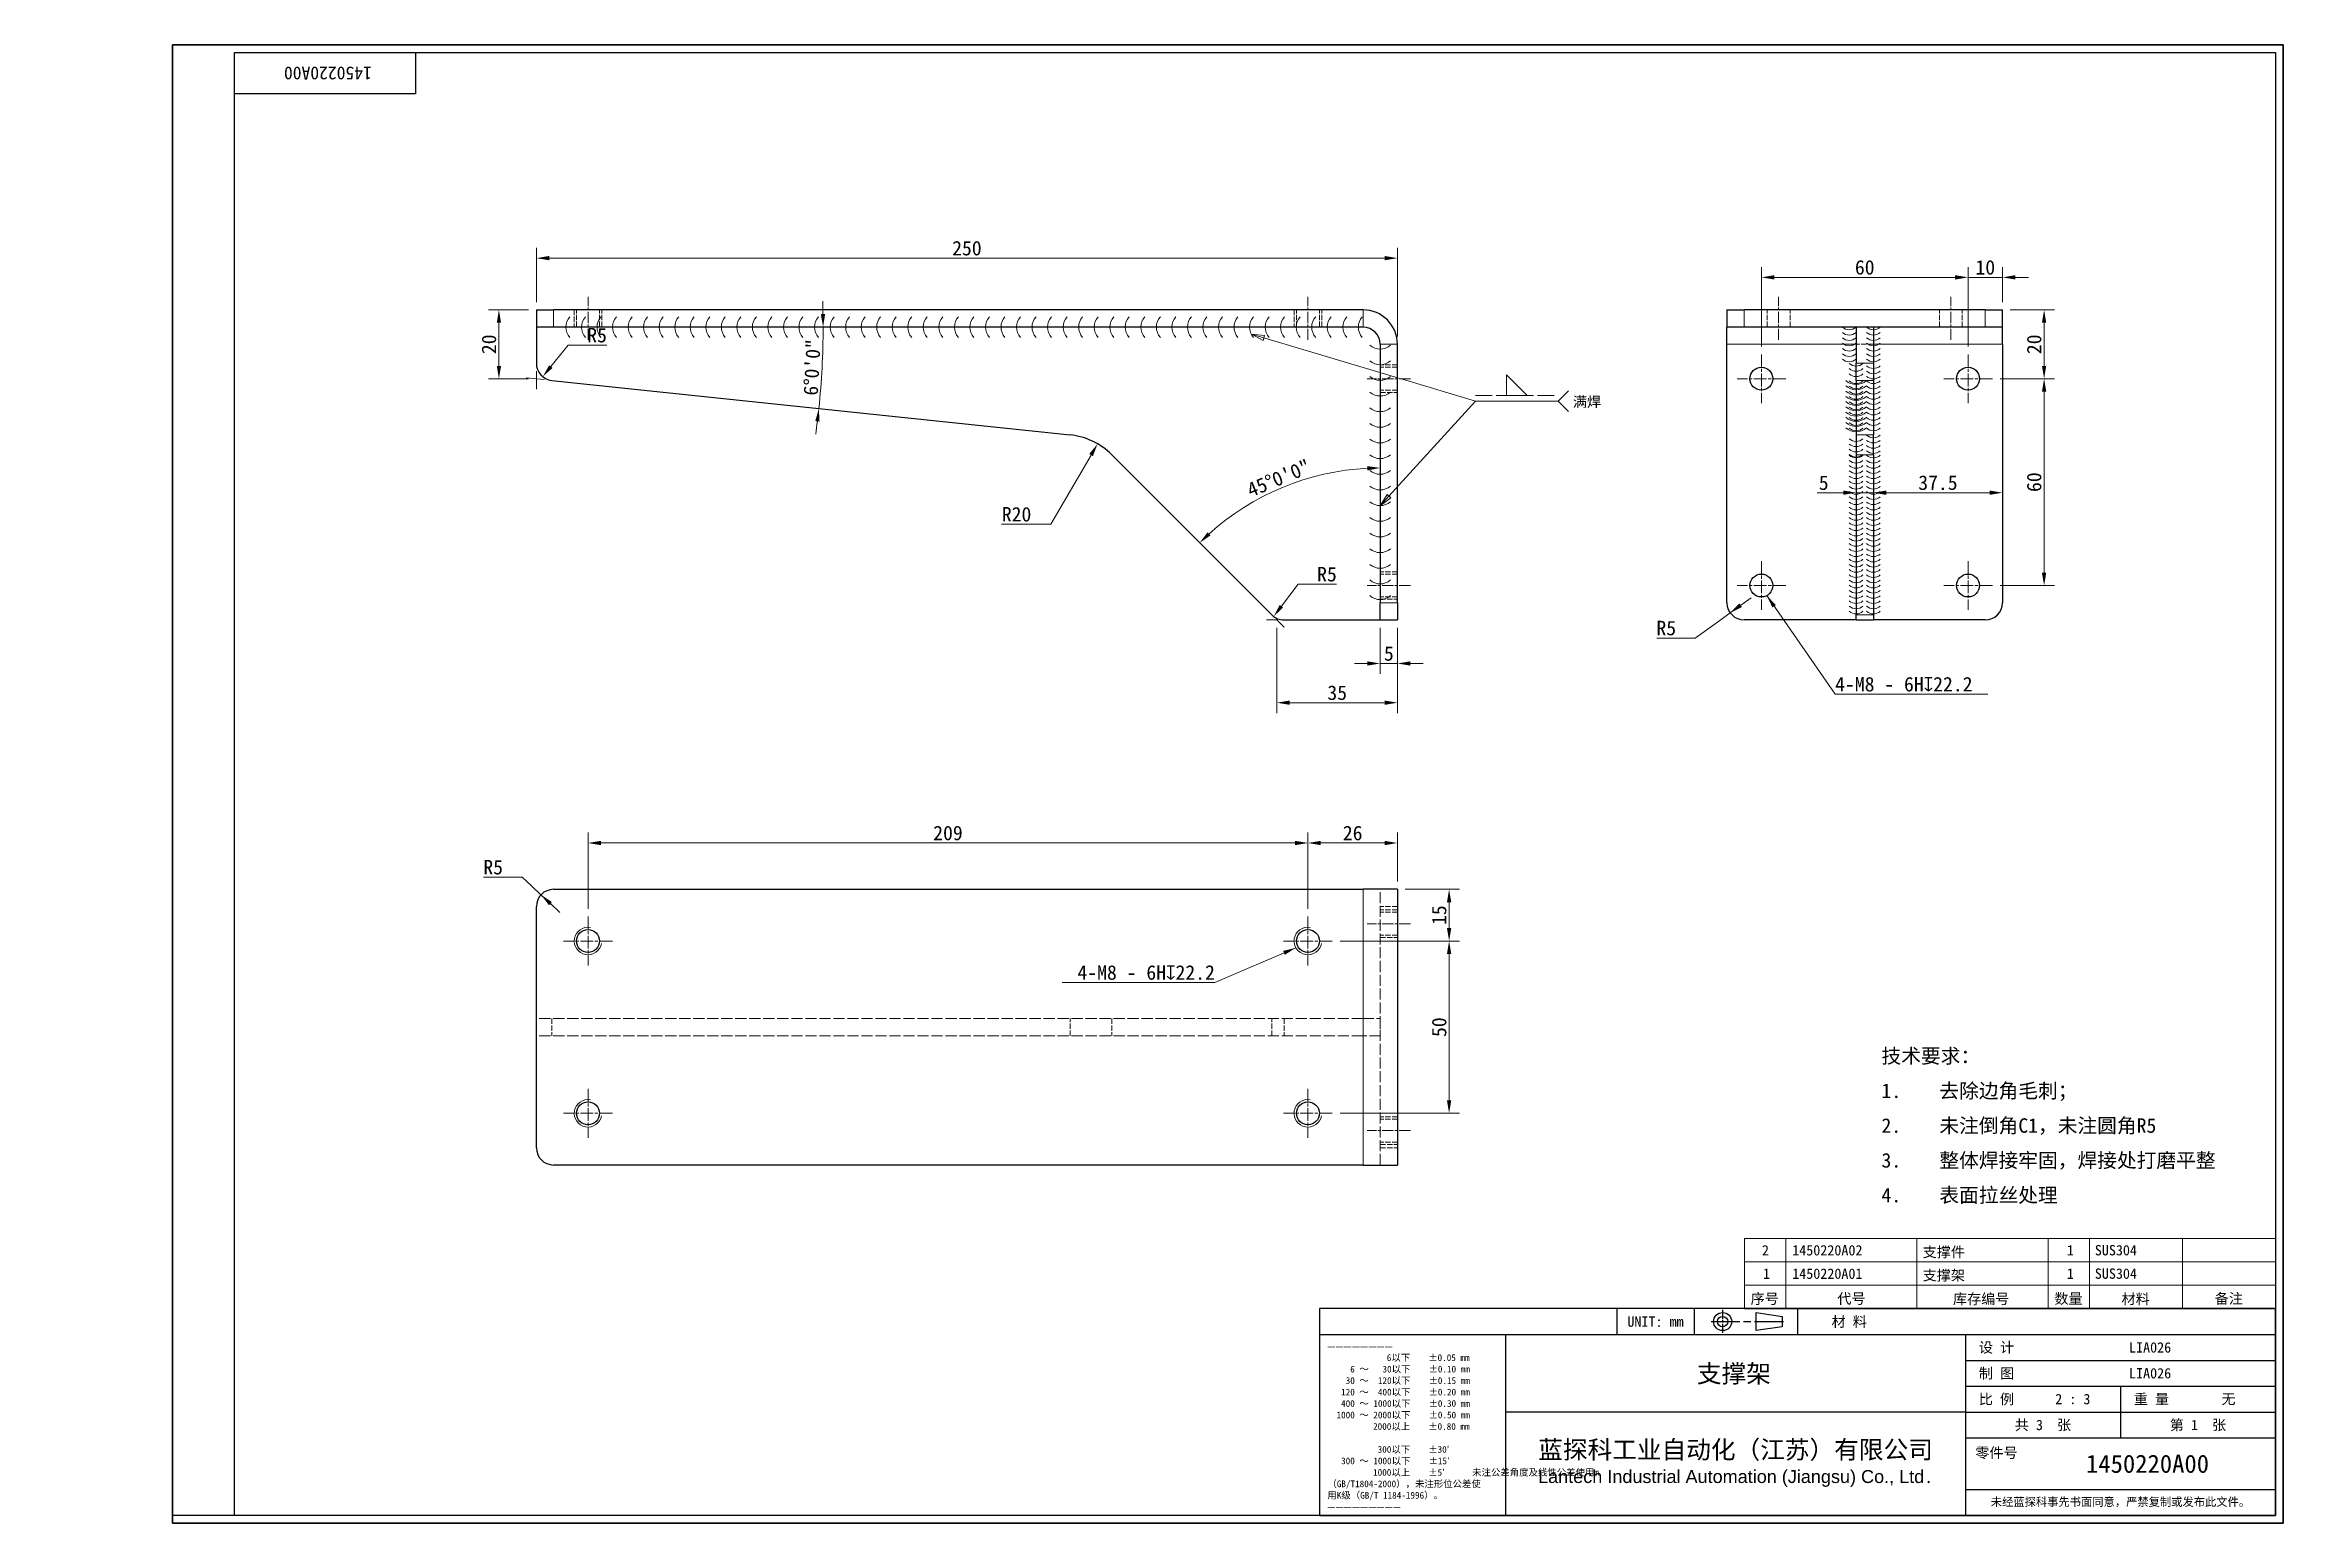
# Model space of a CAD drawing. Header units: millimetres. Extents: x -28 to 622, y 8 to 437.
import ezdxf
from ezdxf.enums import TextEntityAlignment as Align

# ---------------------------------------------------------------- set-up
doc = ezdxf.new("R2010")
doc.units = ezdxf.units.MM
doc.header["$LTSCALE"] = 1.5
doc.linetypes.add('CHAIN', pattern=[0.3543, 0.2362, -0.0295, 0.0591, -0.0295])
doc.linetypes.add('DASHED', pattern=[0.2067, 0.1654, -0.0413])
for name, color, linetype, lineweight in [('1', 7, 'Continuous', 18), ('可见 (ISO)', 7, 'Continuous', 25), ('可见窄的 (ISO)', 7, 'Continuous', 18), ('图框 (ISO)', 7, 'Continuous', 35), ('标题 (ISO)', 7, 'Continuous', 25)]:
    doc.layers.add(name, color=color, linetype=linetype, lineweight=lineweight)
for name, color, linetype, lineweight, true_color in [('中心标记 (ISO)', 1, 'CHAIN', 18, 0xc2ff0000), ('中心线 (ISO)', 1, 'CHAIN', 18, 0xc2ff0000), ('尺寸 (ISO)', 7, 'Continuous', 18, 0xc2008000), ('符号 (ISO)', 7, 'Continuous', 18, 0xc2008000), ('隐藏 (ISO)', 5, 'DASHED', 18, 0xc20000ff), ('隐藏窄的 (ISO)', 5, 'DASHED', 18, 0xc20000ff)]:
    doc.layers.add(name, color=color, linetype=linetype, lineweight=lineweight, true_color=true_color)
doc.styles.add('文本样式164', font='SimSun.ttf')
doc.styles.add('文本样式165', font='SimSun.ttf')
doc.styles.add('文本样式74', font='SimSun.ttf')
doc.styles.add('最新国标', font='simfang.ttf')
doc.styles.add('注释文本 (ISO)', font='simfang.ttf')
doc.dimstyles.new('默认 (GB)', dxfattribs={"dimscale": 1.5, "dimtxt": 2.8, "dimasz": 2.5, "dimexe": 2, "dimexo": 1.5, "dimgap": 0.5, "dimtad": 1, "dimtoh": 1, "dimdsep": 46, "dimtxsty": '最新国标', "dimcen": 0.09, "dimdle": 10, "dimaunit": 1, "dimadec": 3, "dimazin": 2, "dimtfac": 0.535714, "dimtdec": 3, "dimtmove": 0, "dimatfit": 3, "dimfxl": 1, "dimtolj": 1, "dimlwd": -1, "dimlwe": -1, "dimarcsym": 0})
doc.dimstyles.new('默认 (GB)$7', dxfattribs={"dimscale": 1.5, "dimtxt": 2.8, "dimasz": 2.5, "dimexe": 2, "dimexo": 1.5, "dimgap": 0.5, "dimtad": 1, "dimtoh": 1, "dimdsep": 46, "dimtxsty": '最新国标', "dimcen": 0.09, "dimdle": 10, "dimaunit": 1, "dimadec": 3, "dimazin": 2, "dimtfac": 0.535714, "dimtdec": 3, "dimtmove": 0, "dimatfit": 3, "dimfxl": 1, "dimtolj": 1, "dimlwd": -1, "dimlwe": -1, "dimarcsym": 0})

msp = doc.modelspace()

# ---------------------------------------------------------------- texts
at = {"layer": '符号 (ISO)', "char_height": 4.2}
for s, insert, width, attachment_point, line_spacing_factor, style in [('4-M8 - 6H\\fAIGDT|b0|i0;{\\H4.2000;x}\\fFangSong|b0|i0;{\\H4.2000;22.2}', (491.6543, 249.5505), 46.225148, 7, 0.49, '最新国标'), ('4-M8 - 6H\\fAIGDT|b0|i0;{\\H4.2000;x}\\fFangSong|b0|i0;{\\H4.2000;22.2}', (311.5818, 165.8923), 46.225148, 9, 0.49, '最新国标'), ('\\fSimSun|b0|i0;{\\H4.2000;技术要求：\\P}\\fSimSun|b0|i0;{\\H4.2000;1.\t}\\fSimSun|b0|i0;{\\H4.2000;去除边角毛刺；\\P}\\fSimSun|b0|i0;{\\H4.2000;2.\t}\\fSimSun|b0|i0;{\\H4.2000;未注倒角C1，未注圆角R5\\P}\\fSimSun|b0|i0;{\\H4.2000;3.\t}\\fSimSun|b0|i0;{\\H4.2000;整体焊接牢固，焊接处打磨平整\\P}\\fSimSun|b0|i0;{\\H4.2000;4.\t}\\fSimSun|b0|i0;{\\H4.2000;表面拉丝处理}', (505.1128, 123.4095), 100.628069, 4, 1.441304, '注释文本 (ISO)')]:
    msp.add_mtext(s, dxfattribs=dict(at, insert=insert, width=width, attachment_point=attachment_point, line_spacing_factor=line_spacing_factor, style=style))

# ---------------------------------------------------------------- blocks, each defined once
blk = doc.blocks.new('图框 最新国标')
at = {"layer": '图框 (ISO)'}
for p, q in [((6, 7), (6, 291.5)), ((6, 291.5), (414.5, 291.5)), ((414.5, 291.5), (414.5, 5.5)), ((6, 7), (6, 5.5)), ((6, 7), (6, 5.5)), ((414.5, 5.5), (6, 5.5))]:
    blk.add_line(p, q, dxfattribs=at)
at = {"layer": '图框 (ISO)', "color": 7, "linetype": 'Continuous', "lineweight": 25}
for p, q in [((18, 290), (413, 290)), ((18, 7), (18, 290)), ((18, 290), (413, 290)), ((53, 290), (53, 282)), ((413, 290), (413, 7)), ((413, 290), (413, 7)), ((53, 282), (18, 282)), ((413, 7), (6, 7)), ((413, 7), (18, 7))]:
    blk.add_line(p, q, dxfattribs=at)
at = {"layer": '图框 (ISO)', "style": '文本样式74'}
blk.add_attdef('零件代号_001', (44.55, 287.25), '', height=2.5, rotation=180, dxfattribs=at)
blk = doc.blocks.new('标题栏 最新国标')
at = {"layer": '标题 (ISO)'}
for p, q in [((381.98, -183.84), (196.98, -183.84)), ((196.98, -183.84), (196.98, -223.84)), ((254.48, -183.84), (254.48, -188.84)), ((269.48, -183.84), (269.48, -188.84)), ((281.48, -188.09), (281.48, -184.59)), ((281.48, -184.59), (286.48, -185.34)), ((286.48, -185.34), (286.48, -187.34)), ((289.48, -183.84), (289.48, -188.84)), ((381.98, -223.84), (381.98, -183.84)), ((383.48, -183.84), (383.48, -225.34)), ((196.98, -188.84), (381.98, -188.84)), ((232.98, -188.84), (232.98, -223.84)), ((286.48, -187.34), (281.48, -188.09)), ((321.98, -188.84), (321.98, -223.84)), ((321.98, -193.84), (381.98, -193.84)), ((321.98, -198.84), (381.98, -198.84)), ((351.98, -198.84), (351.98, -208.84)), ((321.98, -203.84), (232.98, -203.84)), ((321.98, -203.84), (381.98, -203.84)), ((321.98, -208.84), (381.98, -208.84)), ((321.98, -218.84), (381.98, -218.84)), ((196.98, -223.84), (381.98, -223.84)), ((383.48, -225.34), (196.98, -225.34))]:
    blk.add_line(p, q, dxfattribs=at)
at = {"layer": '标题 (ISO)', "linetype": 'CHAIN', "ltscale": 5.000333}
blk.add_line((274.98, -184.09), (274.98, -188.59), dxfattribs=at)
at = {"layer": '标题 (ISO)', "linetype": 'CHAIN', "ltscale": 15.834605}
blk.add_line((272.73, -186.34), (286.98, -186.34), dxfattribs=at)
at = {"layer": '标题 (ISO)'}
for radius in [1.75, 1]:
    blk.add_circle((274.98, -186.34), radius, dxfattribs=at)
at = {"layer": '1', "style": '文本样式164'}
for s, p in [('UNIT: mm', (261.98, -186.34)), ('材 料', (299.48, -186.34)), ('设 计', (327.98, -191.34)), ('制 图', (327.98, -196.34)), ('比 例', (327.98, -201.34)), ('重 量', (357.98, -201.34)), ('共 3  张', (336.98, -206.34)), ('第 1  张', (366.98, -206.34))]:
    blk.add_text(s, height=2, dxfattribs=at).set_placement(p, align=Align.MIDDLE_CENTER)
at = {"layer": '标题 (ISO)', "style": '注释文本 (ISO)'}
for s, insert, char_height, attachment_point, line_spacing_factor in [('————————\\P}\\fSimSun|b0|i0;{\\H1.3000;             6以下    ±0.05 mm\\P}\\fSimSun|b0|i0;{\\H1.3000;     6 ～   30以下    ±0.10 mm\\P}\\fSimSun|b0|i0;{\\H1.3000;    30 ～  120以下    ±0.15 mm\\P}\\fSimSun|b0|i0;{\\H1.3000;   120 ～  400以下    ±0.20 mm\\P}\\fSimSun|b0|i0;{\\H1.3000;   400 ～ 1000以下    ±0.30 mm\\P}\\fSimSun|b0|i0;{\\H1.3000;  1000 ～ 2000以下    ±0.50 mm\\P}\\fSimSun|b0|i0;{\\H1.3000;          2000以上    ±0.80 mm\\P}\\fSimSun|b0|i0;{\\H1.3000;\\P}\\fSimSun|b0|i0;{\\H1.3000;           300以下    ±30′\\P}\\fSimSun|b0|i0;{\\H1.3000;   300 ～ 1000以下    ±15′\\P}\\fSimSun|b0|i0;{\\H1.3000;          1000以上    ±5′}\\fSimSun|b0|i0;{\\H1.3000;      未注公差角度及线性公差使用m\\P}\\fSimSun|b0|i0;{\\H1.3000;（GB/T1804-2000），未注形位公差使\\P}\\fSimSun|b0|i0;{\\H1.3000;用K级（GB/T 1184-1996）。\\P}\\fSimSun|b0|i0;{\\H1.3000;—————————', (198.48, -206.63), 1.3, 4, 1.023913), ('{\\fMicrosoft YaHei|b0|i0|c134|p34;\\H1.75x;蓝探科工业自动化（江苏）有限公司\\P\\fArial|b0|i0|c0|p34;\\H0.71429x;Lantech Industrial Automation (Jiangsu) Co., Ltd\\fFangSong|b0|i0|c134|p49;.\\H1.15195x; }', (277.48, -213.84), 2, 5, 0.978695)]:
    blk.add_mtext(s, dxfattribs=dict(at, insert=insert, char_height=char_height, attachment_point=attachment_point, line_spacing_factor=line_spacing_factor))
at = {"layer": '标题 (ISO)', "attachment_point": 5, "style": '注释文本 (ISO)'}
for s, insert, char_height in [('\\fFangSong|b0|i0;零件号', (327.98, -211.84), 2), ('\\fSimSun|b0|i0;{\\H1.6000;未经蓝探科事先书面同意，严禁复制或发布此文件。}', (351.98, -221.34), 1.6)]:
    blk.add_mtext(s, dxfattribs=dict(at, insert=insert, char_height=char_height))
at = {"layer": '标题 (ISO)', "style": '注释文本 (ISO)'}
blk.add_attdef('材料', text='', height=2, dxfattribs=at).set_placement((324.48, -186.34), align=Align.MIDDLE_CENTER)
at = {"layer": '标题 (ISO)'}
for tag, p, height, style in [('设计人_001', (353.63, -192.33), 2, '注释文本 (ISO)'), ('库存编号_001', (270, -198.14), 3.5, '文本样式165'), ('设计人_001', (353.63, -197.33), 2, '注释文本 (ISO)'), ('视图比例_001', (339.35, -202.33), 2, '注释文本 (ISO)'), ('质量\\P3;_001', (371.53, -202.3), 2, '注释文本 (ISO)'), ('零件代号_001', (345.31, -215.59), 3.5, '文本样式165')]:
    blk.add_attdef(tag, p, '', height=height, dxfattribs=dict(at, style=style))
blk = doc.blocks.new('*D5')
at = {"layer": 'Defpoints', "color": 0}
for p in [(502.75, 307.28), (540.25, 307.28), (540.25, 307.28)]:
    blk.add_point(p, dxfattribs=at)
at = {"layer": '尺寸 (ISO)', "color": 116, "true_color": 0x000000}
blk.add_line((506.5, 307.28), (536.5, 307.28), dxfattribs=at)
for points in [[(506.5, 307.9), (506.5, 306.65), (502.75, 307.28)], [(536.5, 307.9), (536.5, 306.65), (540.25, 307.28)]]:
    blk.add_solid(points, dxfattribs=at)
at = {"layer": '尺寸 (ISO)', "insert": (521.5, 310.16), "char_height": 4.2, "attachment_point": 5, "style": '最新国标'}
blk.add_mtext('\\A1;37.5', dxfattribs=at)
blk = doc.blocks.new('*D6')
at = {"layer": 'Defpoints', "color": 0}
for p in [(497.75, 307.28), (502.75, 307.28), (502.75, 307.28)]:
    blk.add_point(p, dxfattribs=at)
at = {"layer": '尺寸 (ISO)', "color": 116, "true_color": 0x000000}
for p, q in [((494, 307.28), (486.42, 307.28)), ((502.75, 307.28), (497.75, 307.28)), ((506.5, 307.28), (510.25, 307.28))]:
    blk.add_line(p, q, dxfattribs=at)
for points in [[(494, 307.9), (494, 306.65), (497.75, 307.28)], [(506.5, 307.9), (506.5, 306.65), (502.75, 307.28)]]:
    blk.add_solid(points, dxfattribs=at)
at = {"layer": '尺寸 (ISO)', "insert": (488.34, 310.15), "char_height": 4.2, "attachment_point": 5, "style": '最新国标'}
blk.add_mtext('\\A1;5', dxfattribs=at)
blk = doc.blocks.new('*D7')
at = {"layer": 'Defpoints', "color": 0}
for p in [(359.59, 270.34), (364.59, 270.34), (364.59, 257.72)]:
    blk.add_point(p, dxfattribs=at)
at = {"layer": '尺寸 (ISO)', "color": 116, "true_color": 0x000000}
for p, q in [((359.59, 268.09), (359.59, 254.72)), ((364.59, 268.09), (364.59, 254.72)), ((355.84, 257.72), (352.09, 257.72)), ((359.59, 257.72), (364.59, 257.72)), ((368.34, 257.72), (372.09, 257.72))]:
    blk.add_line(p, q, dxfattribs=at)
for points in [[(355.84, 258.35), (355.84, 257.1), (359.59, 257.72)], [(368.34, 258.35), (368.34, 257.1), (364.59, 257.72)]]:
    blk.add_solid(points, dxfattribs=at)
at = {"layer": '尺寸 (ISO)', "insert": (362.09, 260.6), "char_height": 4.2, "attachment_point": 5, "style": '最新国标'}
blk.add_mtext('\\A1;5', dxfattribs=at)
blk = doc.blocks.new('*D8')
at = {"layer": 'Defpoints', "color": 0}
for p in [(329.59, 270.34), (364.59, 270.34), (364.59, 246.34)]:
    blk.add_point(p, dxfattribs=at)
at = {"layer": '尺寸 (ISO)', "color": 116, "true_color": 0x000000}
for p, q in [((329.59, 268.09), (329.59, 243.34)), ((364.59, 268.09), (364.59, 243.34)), ((333.34, 246.34), (360.84, 246.34))]:
    blk.add_line(p, q, dxfattribs=at)
for points in [[(333.34, 246.97), (333.34, 245.72), (329.59, 246.34)], [(360.84, 246.97), (360.84, 245.72), (364.59, 246.34)]]:
    blk.add_solid(points, dxfattribs=at)
at = {"layer": '尺寸 (ISO)', "insert": (347.09, 249.21), "char_height": 4.2, "attachment_point": 5, "style": '最新国标'}
blk.add_mtext('\\A1;35', dxfattribs=at)
blk = doc.blocks.new('*D9')
at = {"layer": 'Defpoints', "color": 0}
for p in [(-28.13, 355.34), (354.59, 355.34), (119.06, 339.87), (197.29, 339.58)]:
    blk.add_point(p, dxfattribs=at)
at = {"layer": '尺寸 (ISO)', "color": 116, "true_color": 0x000000}
for start, end in [(0.95085, 1.9017), (354, 0), (352.0983, 353.04915)]:
    blk.add_arc((-28.13, 355.34), 225.97, start, end, dxfattribs=at)
for points in [[(198.43, 359.1), (197.18, 359.08), (197.84, 355.34)], [(195.56, 328.06), (196.8, 327.92), (196.6, 331.72)]]:
    blk.add_solid(points, dxfattribs=at)
at = {"layer": '尺寸 (ISO)', "insert": (194.66, 343.66), "char_height": 4.2, "attachment_point": 5, "rotation": 87, "style": '最新国标'}
blk.add_mtext('\\A1;6°0\'0"', dxfattribs=at)
blk = doc.blocks.new('*D10')
at = {"layer": 'Defpoints', "color": 0}
for p in [(359.59, 350.34), (281.62, 318.3), (340.4, 311.94), (359.59, 240.34)]:
    blk.add_point(p, dxfattribs=at)
at = {"layer": '尺寸 (ISO)', "color": 116, "true_color": 0x000000}
blk.add_arc((359.59, 240.34), 74.12, 92.89904, 132.10096, dxfattribs=at)
for points in [[(355.82, 314.99), (355.85, 313.74), (359.59, 314.46)], [(310.32, 294.88), (309.46, 295.79), (307.17, 292.75)]]:
    blk.add_solid(points, dxfattribs=at)
at = {"layer": '尺寸 (ISO)', "insert": (330.12, 311.48), "char_height": 4.2, "attachment_point": 5, "rotation": 22.5, "style": '最新国标'}
blk.add_mtext('\\A1;45°0\'0"', dxfattribs=at)
blk = doc.blocks.new('*D11')
at = {"layer": 'Defpoints', "color": 0}
for p in [(277.53, 321.45), (267.48, 304.16)]:
    blk.add_point(p, dxfattribs=at)
at = {"layer": '尺寸 (ISO)', "color": 116, "true_color": 0x000000}
for p, q in [((263.97, 298.12), (275.64, 318.21)), ((249.65, 298.12), (263.97, 298.12))]:
    blk.add_line(p, q, dxfattribs=at)
blk.add_solid([(275.1, 318.53), (276.18, 317.9), (277.53, 321.45)], dxfattribs=at)
at = {"layer": '尺寸 (ISO)', "insert": (254.01, 300.99), "char_height": 4.2, "attachment_point": 5, "style": '最新国标'}
blk.add_mtext('\\A1;R20', dxfattribs=at)
blk = doc.blocks.new('*D12')
at = {"layer": 'Defpoints', "color": 0}
for p in [(331.66, 275.34), (328.64, 271.35)]:
    blk.add_point(p, dxfattribs=at)
at = {"layer": '尺寸 (ISO)', "color": 116, "true_color": 0x000000}
for p, q in [((335.73, 280.72), (330.9, 274.34)), ((346.91, 280.72), (335.73, 280.72))]:
    blk.add_line(p, q, dxfattribs=at)
blk.add_solid([(330.4, 274.72), (331.4, 273.97), (328.64, 271.35)], dxfattribs=at)
at = {"layer": '尺寸 (ISO)', "insert": (344.12, 283.6), "char_height": 4.2, "attachment_point": 5, "style": '最新国标'}
blk.add_mtext('\\A1;R5', dxfattribs=at)
blk = doc.blocks.new('*D13')
at = {"layer": 'Defpoints', "color": 0}
for p in [(119.59, 344.84), (116.44, 340.95)]:
    blk.add_point(p, dxfattribs=at)
at = {"layer": '尺寸 (ISO)', "color": 116, "true_color": 0x000000}
for p, q in [((123.83, 350.09), (118.8, 343.87)), ((135.01, 350.09), (123.83, 350.09))]:
    blk.add_line(p, q, dxfattribs=at)
blk.add_solid([(118.31, 344.26), (119.29, 343.48), (116.44, 340.95)], dxfattribs=at)
at = {"layer": '尺寸 (ISO)', "insert": (132.22, 352.96), "char_height": 4.2, "attachment_point": 5, "style": '最新国标'}
blk.add_mtext('\\A1;R5', dxfattribs=at)
blk = doc.blocks.new('*D14')
at = {"layer": 'Defpoints', "color": 0}
for p in [(103.72, 360.34), (114.59, 360.34), (114.59, 340.34)]:
    blk.add_point(p, dxfattribs=at)
at = {"layer": '尺寸 (ISO)', "color": 116, "true_color": 0x000000}
for p, q in [((112.34, 360.34), (100.72, 360.34)), ((103.72, 344.09), (103.72, 356.59)), ((112.34, 340.34), (100.72, 340.34))]:
    blk.add_line(p, q, dxfattribs=at)
for points in [[(103.1, 356.59), (104.35, 356.59), (103.72, 360.34)], [(103.1, 344.09), (104.35, 344.09), (103.72, 340.34)]]:
    blk.add_solid(points, dxfattribs=at)
at = {"layer": '尺寸 (ISO)', "insert": (100.85, 350.34), "char_height": 4.2, "attachment_point": 5, "rotation": 90, "style": '最新国标'}
blk.add_mtext('\\A1;20', dxfattribs=at)
blk = doc.blocks.new('*D15')
at = {"layer": 'Defpoints', "color": 0}
for p in [(364.59, 375.34), (114.59, 360.34), (364.59, 350.34)]:
    blk.add_point(p, dxfattribs=at)
at = {"layer": '尺寸 (ISO)', "color": 116, "true_color": 0x000000}
for p, q in [((114.59, 362.59), (114.59, 378.34)), ((364.59, 352.59), (364.59, 378.34)), ((118.34, 375.34), (360.84, 375.34))]:
    blk.add_line(p, q, dxfattribs=at)
for points in [[(118.34, 375.97), (118.34, 374.72), (114.59, 375.34)], [(360.84, 375.97), (360.84, 374.72), (364.59, 375.34)]]:
    blk.add_solid(points, dxfattribs=at)
at = {"layer": '尺寸 (ISO)', "insert": (239.59, 378.21), "char_height": 4.2, "attachment_point": 5, "style": '最新国标'}
blk.add_mtext('\\A1;250', dxfattribs=at)
blk = doc.blocks.new('*D16')
at = {"layer": 'Defpoints', "color": 0}
for p in [(540.25, 360.34), (537.33, 340.34), (552.33, 340.34)]:
    blk.add_point(p, dxfattribs=at)
at = {"layer": '尺寸 (ISO)', "color": 116, "true_color": 0x000000}
for p, q in [((542.5, 360.34), (555.33, 360.34)), ((552.33, 356.59), (552.33, 344.09)), ((539.58, 340.34), (555.33, 340.34))]:
    blk.add_line(p, q, dxfattribs=at)
for points in [[(551.7, 356.59), (552.95, 356.59), (552.33, 360.34)], [(551.7, 344.09), (552.95, 344.09), (552.33, 340.34)]]:
    blk.add_solid(points, dxfattribs=at)
at = {"layer": '尺寸 (ISO)', "insert": (549.45, 350.34), "char_height": 4.2, "attachment_point": 5, "rotation": 90, "style": '最新国标'}
blk.add_mtext('\\A1;20', dxfattribs=at)
blk = doc.blocks.new('*D17')
at = {"layer": 'Defpoints', "color": 0}
for p in [(537.33, 340.34), (537.33, 280.34), (552.33, 280.34)]:
    blk.add_point(p, dxfattribs=at)
at = {"layer": '尺寸 (ISO)', "color": 116, "true_color": 0x000000}
for p, q in [((539.58, 340.34), (555.33, 340.34)), ((552.33, 336.59), (552.33, 284.09)), ((539.58, 280.34), (555.33, 280.34))]:
    blk.add_line(p, q, dxfattribs=at)
for points in [[(551.7, 336.59), (552.95, 336.59), (552.33, 340.34)], [(551.7, 284.09), (552.95, 284.09), (552.33, 280.34)]]:
    blk.add_solid(points, dxfattribs=at)
at = {"layer": '尺寸 (ISO)', "insert": (549.45, 310.34), "char_height": 4.2, "attachment_point": 5, "rotation": 90, "style": '最新国标'}
blk.add_mtext('\\A1;60', dxfattribs=at)
blk = doc.blocks.new('*D18')
at = {"layer": 'Defpoints', "color": 0}
for p in [(470.25, 369.76), (470.25, 347.41), (530.25, 347.41)]:
    blk.add_point(p, dxfattribs=at)
at = {"layer": '尺寸 (ISO)', "color": 116, "true_color": 0x000000}
for p, q in [((470.25, 349.66), (470.25, 372.76)), ((530.25, 349.66), (530.25, 372.76)), ((526.5, 369.76), (474, 369.76))]:
    blk.add_line(p, q, dxfattribs=at)
for points in [[(474, 370.39), (474, 369.14), (470.25, 369.76)], [(526.5, 370.39), (526.5, 369.14), (530.25, 369.76)]]:
    blk.add_solid(points, dxfattribs=at)
at = {"layer": '尺寸 (ISO)', "insert": (500.25, 372.64), "char_height": 4.2, "attachment_point": 5, "style": '最新国标'}
blk.add_mtext('\\A1;60', dxfattribs=at)
blk = doc.blocks.new('*D19')
at = {"layer": 'Defpoints', "color": 0}
for p in [(540.25, 369.76), (540.25, 360.34), (530.25, 347.41)]:
    blk.add_point(p, dxfattribs=at)
at = {"layer": '尺寸 (ISO)', "color": 116, "true_color": 0x000000}
for p, q in [((530.25, 349.66), (530.25, 372.76)), ((540.25, 362.59), (540.25, 372.76)), ((526.5, 369.76), (522.75, 369.76)), ((530.25, 369.76), (534, 369.76)), ((534, 369.76), (536.5, 369.76)), ((540.25, 369.76), (536.5, 369.76)), ((544, 369.76), (547.75, 369.76))]:
    blk.add_line(p, q, dxfattribs=at)
for points in [[(526.5, 370.39), (526.5, 369.14), (530.25, 369.76)], [(544, 370.39), (544, 369.14), (540.25, 369.76)]]:
    blk.add_solid(points, dxfattribs=at)
at = {"layer": '尺寸 (ISO)', "insert": (535.25, 372.64), "char_height": 4.2, "attachment_point": 5, "style": '最新国标'}
blk.add_mtext('\\A1;10', dxfattribs=at)
blk = doc.blocks.new('*D20')
at = {"layer": 'Defpoints', "color": 0}
for p in [(364.59, 192.19), (345.66, 177.19), (379.59, 177.19)]:
    blk.add_point(p, dxfattribs=at)
at = {"layer": '尺寸 (ISO)', "color": 116, "true_color": 0x000000}
for p, q in [((366.84, 192.19), (382.59, 192.19)), ((379.59, 188.44), (379.59, 180.94)), ((347.91, 177.19), (382.59, 177.19))]:
    blk.add_line(p, q, dxfattribs=at)
for points in [[(378.96, 188.44), (380.21, 188.44), (379.59, 192.19)], [(378.96, 180.94), (380.21, 180.94), (379.59, 177.19)]]:
    blk.add_solid(points, dxfattribs=at)
at = {"layer": '尺寸 (ISO)', "insert": (376.71, 184.69), "char_height": 4.2, "attachment_point": 5, "rotation": 90, "style": '最新国标'}
blk.add_mtext('\\A1;15', dxfattribs=at)
blk = doc.blocks.new('*D21')
at = {"layer": 'Defpoints', "color": 0}
for p in [(345.66, 177.19), (345.66, 127.19), (379.59, 127.19)]:
    blk.add_point(p, dxfattribs=at)
at = {"layer": '尺寸 (ISO)', "color": 116, "true_color": 0x000000}
for p, q in [((347.91, 177.19), (382.59, 177.19)), ((379.59, 173.44), (379.59, 130.94)), ((347.91, 127.19), (382.59, 127.19))]:
    blk.add_line(p, q, dxfattribs=at)
for points in [[(378.96, 173.44), (380.21, 173.44), (379.59, 177.19)], [(378.96, 130.94), (380.21, 130.94), (379.59, 127.19)]]:
    blk.add_solid(points, dxfattribs=at)
at = {"layer": '尺寸 (ISO)', "insert": (376.71, 152.19), "char_height": 4.2, "attachment_point": 5, "rotation": 90, "style": '最新国标'}
blk.add_mtext('\\A1;50', dxfattribs=at)
blk = doc.blocks.new('*D22')
at = {"layer": 'Defpoints', "color": 0}
for p in [(364.59, 205.63), (364.59, 192.19), (338.59, 184.26)]:
    blk.add_point(p, dxfattribs=at)
at = {"layer": '尺寸 (ISO)', "color": 116, "true_color": 0x000000}
for p, q in [((338.59, 186.51), (338.59, 208.63)), ((364.59, 194.44), (364.59, 208.63)), ((342.34, 205.63), (360.84, 205.63))]:
    blk.add_line(p, q, dxfattribs=at)
for points in [[(342.34, 206.25), (342.34, 205), (338.59, 205.63)], [(360.84, 206.25), (360.84, 205), (364.59, 205.63)]]:
    blk.add_solid(points, dxfattribs=at)
at = {"layer": '尺寸 (ISO)', "insert": (351.59, 208.5), "char_height": 4.2, "attachment_point": 5, "style": '最新国标'}
blk.add_mtext('\\A1;26', dxfattribs=at)
blk = doc.blocks.new('*D23')
at = {"layer": 'Defpoints', "color": 0}
for p in [(338.59, 205.63), (129.59, 184.26), (338.59, 184.26)]:
    blk.add_point(p, dxfattribs=at)
at = {"layer": '尺寸 (ISO)', "color": 116, "true_color": 0x000000}
for p, q in [((129.59, 186.51), (129.59, 208.63)), ((338.59, 186.51), (338.59, 208.63)), ((133.34, 205.63), (334.84, 205.63))]:
    blk.add_line(p, q, dxfattribs=at)
for points in [[(133.34, 206.25), (133.34, 205), (129.59, 205.63)], [(334.84, 206.25), (334.84, 205), (338.59, 205.63)]]:
    blk.add_solid(points, dxfattribs=at)
at = {"layer": '尺寸 (ISO)', "insert": (234.09, 208.5), "char_height": 4.2, "attachment_point": 5, "style": '最新国标'}
blk.add_mtext('\\A1;209', dxfattribs=at)
blk = doc.blocks.new('Caterpillar1')
at = {"layer": '符号 (ISO)'}
for centre in [(85.13, 236.89), (88.14, 236.89), (91.14, 236.89), (94.15, 236.89), (97.16, 236.89), (100.16, 236.89), (103.17, 236.89), (106.18, 236.89), (109.19, 236.89), (112.19, 236.89), (115.2, 236.89), (118.21, 236.89), (121.21, 236.89), (124.22, 236.89), (127.23, 236.89), (130.23, 236.89), (133.24, 236.89), (136.25, 236.89), (139.26, 236.89), (142.26, 236.89), (145.27, 236.89), (148.28, 236.89), (151.28, 236.89), (154.29, 236.89), (157.3, 236.89), (160.31, 236.89), (163.31, 236.89), (166.32, 236.89), (169.33, 236.89), (172.33, 236.89), (175.34, 236.89), (178.35, 236.89), (181.35, 236.89), (184.36, 236.89), (187.37, 236.89), (190.38, 236.89), (193.38, 236.89), (196.39, 236.89), (199.4, 236.89), (202.4, 236.89), (205.41, 236.89), (208.42, 236.89), (211.42, 236.89), (214.43, 236.89), (217.44, 236.89), (220.45, 236.89), (223.45, 236.89), (226.46, 236.89), (229.47, 236.89), (232.47, 236.89), (235.48, 236.89), (238.49, 236.89)]:
    blk.add_arc(centre, 3, 138.1897, 221.8103, dxfattribs=at)
blk = doc.blocks.new('Caterpillar2')
at = {"layer": '符号 (ISO)'}
for centre in [(239.72, 235.65), (239.72, 232.62), (239.72, 229.59), (239.72, 226.56), (239.72, 223.53), (239.72, 220.5), (239.72, 217.47), (239.72, 214.44), (239.72, 211.41), (239.72, 208.38), (239.72, 205.35), (239.72, 202.32), (239.72, 199.29), (239.72, 196.26), (239.72, 193.23), (239.72, 190.2), (239.72, 187.17)]:
    blk.add_arc(centre, 3, 228.1897, 311.8103, dxfattribs=at)
blk = doc.blocks.new('焊接符号标识符1')
at = {"layer": '符号 (ISO)'}
for p, q in [((217.18, 234.78), (214.79, 235.49)), ((217.33, 235.26), (214.79, 235.49)), ((214.79, 235.49), (217.04, 234.3)), ((217.04, 234.3), (217.33, 235.26)), ((217.18, 234.78), (243.34, 226.99)), ((244.01, 226.79), (258.18, 222.58)), ((268.18, 223.63), (264.18, 227.63)), ((264.18, 227.63), (264.18, 223.63)), ((241.41, 204.17), (258.18, 222.58)), ((258.18, 222.58), (274.18, 222.58)), ((264.18, 223.63), (268.18, 223.63)), ((274.18, 222.58), (276.18, 224.58)), ((274.18, 222.58), (276.18, 220.58)), ((241.04, 204.5), (239.72, 202.32)), ((241.41, 204.17), (239.72, 202.32)), ((239.72, 202.32), (241.78, 203.83)), ((241.78, 203.83), (241.04, 204.5))]:
    blk.add_line(p, q, dxfattribs=at)
at = {"layer": '符号 (ISO)', "linetype": 'DASHED', "ltscale": 12.901145}
blk.add_line((258.18, 223.63), (274.18, 223.63), dxfattribs=at)
at = {"layer": '符号 (ISO)', "flags": 128}
for points in [[(217.33, 235.26), (214.79, 235.49), (217.04, 234.3), (217.33, 235.26)], [(241.04, 204.5), (239.72, 202.32), (241.78, 203.83), (241.04, 204.5)]]:
    blk.add_lwpolyline(points, dxfattribs=at)
at = {"layer": '符号 (ISO)'}
for points in [[(217.33, 235.26), (214.79, 235.49), (217.04, 234.3), (217.33, 235.26)], [(241.04, 204.5), (239.72, 202.32), (241.78, 203.83), (241.04, 204.5)]]:
    blk.add_solid(points, dxfattribs=at)
at = {"layer": '符号 (ISO)', "insert": (277.01, 221.2), "char_height": 2, "attachment_point": 7, "style": '注释文本 (ISO)'}
blk.add_mtext('满焊', dxfattribs=at)
blk = doc.blocks.new('Caterpillar3')
at = {"layer": '符号 (ISO)'}
for centre in [(331.83, 228.77), (331.83, 227.75), (331.83, 226.74), (331.83, 225.73), (331.83, 224.71), (331.83, 223.7), (331.83, 222.68), (331.83, 221.67), (331.83, 220.66), (331.83, 219.64)]:
    blk.add_arc(centre, 3, 228.1897, 311.8103, dxfattribs=at)
blk = doc.blocks.new('Caterpillar4')
at = {"layer": '符号 (ISO)'}
for centre in [(330.5, 238.38), (330.5, 237.35), (330.5, 236.32), (330.5, 235.29), (330.5, 234.26), (330.5, 233.23), (330.5, 232.2)]:
    blk.add_arc(centre, 2, 228.1897, 311.8103, dxfattribs=at)
blk = doc.blocks.new('Caterpillar5')
at = {"layer": '符号 (ISO)'}
for centre in [(331.83, 231.35), (331.83, 230.34), (331.83, 229.32)]:
    blk.add_arc(centre, 2, 228.1897, 311.8103, dxfattribs=at)
blk = doc.blocks.new('Caterpillar6')
at = {"layer": '符号 (ISO)'}
for centre in [(331.83, 227.97), (331.83, 226.96), (331.83, 225.94), (331.83, 224.93), (331.83, 223.92), (331.83, 222.9), (331.83, 221.89), (331.83, 220.87), (331.83, 219.86), (331.83, 218.84)]:
    blk.add_arc(centre, 2, 228.1897, 311.8103, dxfattribs=at)
blk = doc.blocks.new('Caterpillar7')
at = {"layer": '符号 (ISO)'}
for centre in [(335.17, 227.97), (335.17, 226.96), (335.17, 225.94), (335.17, 224.93), (335.17, 223.92), (335.17, 222.9), (335.17, 221.89), (335.17, 220.87), (335.17, 219.86), (335.17, 218.84)]:
    blk.add_arc(centre, 2, 228.1897, 311.8103, dxfattribs=at)
blk = doc.blocks.new('Caterpillar8')
at = {"layer": '符号 (ISO)'}
for centre in [(335.17, 238.38), (335.17, 237.35), (335.17, 236.32), (335.17, 235.29), (335.17, 234.26), (335.17, 233.23), (335.17, 232.2), (335.17, 230.88), (335.17, 229.87), (335.17, 228.85)]:
    blk.add_arc(centre, 2, 228.1897, 311.8103, dxfattribs=at)
blk = doc.blocks.new('Caterpillar9')
at = {"layer": '符号 (ISO)'}
for centre in [(331.83, 231.35), (331.83, 230.34), (331.83, 229.32)]:
    blk.add_arc(centre, 2, 228.1897, 311.8103, dxfattribs=at)
blk = doc.blocks.new('Caterpillar10')
at = {"layer": '符号 (ISO)'}
for centre in [(331.83, 216.78), (331.83, 215.76), (331.83, 214.75), (331.83, 213.73)]:
    blk.add_arc(centre, 2, 228.1897, 311.8103, dxfattribs=at)
blk = doc.blocks.new('Caterpillar11')
at = {"layer": '符号 (ISO)'}
for centre in [(335.17, 217.49), (335.17, 216.47), (335.17, 215.45), (335.17, 214.44)]:
    blk.add_arc(centre, 2, 228.1897, 311.8103, dxfattribs=at)
blk = doc.blocks.new('Caterpillar12')
at = {"layer": '符号 (ISO)'}
for centre in [(331.83, 213.6), (331.83, 212.59), (331.83, 211.58), (331.83, 210.58), (331.83, 209.57), (331.83, 208.57), (331.83, 207.56), (331.83, 206.55), (331.83, 205.55), (331.83, 204.54), (331.83, 203.53), (331.83, 202.53), (331.83, 201.52), (331.83, 200.51), (331.83, 199.51), (331.83, 198.5), (331.83, 197.49), (331.83, 196.49), (331.83, 195.48), (331.83, 194.48), (331.83, 193.47), (331.83, 192.46), (331.83, 191.46), (331.83, 190.45), (331.83, 189.44), (331.83, 188.44), (331.83, 187.43), (331.83, 186.42), (331.83, 185.42), (331.83, 184.41), (331.83, 183.4)]:
    blk.add_arc(centre, 2, 228.1897, 311.8103, dxfattribs=at)
blk = doc.blocks.new('Caterpillar13')
at = {"layer": '符号 (ISO)'}
for centre in [(335.17, 213.6), (335.17, 212.59), (335.17, 211.58), (335.17, 210.58), (335.17, 209.57), (335.17, 208.57), (335.17, 207.56), (335.17, 206.55), (335.17, 205.55), (335.17, 204.54), (335.17, 203.53), (335.17, 202.53), (335.17, 201.52), (335.17, 200.51), (335.17, 199.51), (335.17, 198.5), (335.17, 197.49), (335.17, 196.49), (335.17, 195.48), (335.17, 194.48), (335.17, 193.47), (335.17, 192.46), (335.17, 191.46), (335.17, 190.45), (335.17, 189.44), (335.17, 188.44), (335.17, 187.43), (335.17, 186.42), (335.17, 185.42), (335.17, 184.41), (335.17, 183.4)]:
    blk.add_arc(centre, 2, 228.1897, 311.8103, dxfattribs=at)
blk = doc.blocks.new('*D38')
at = {"layer": 'Defpoints', "color": 0}
for p in [(115.93, 190.6), (119.59, 187.19)]:
    blk.add_point(p, dxfattribs=at)
at = {"layer": '尺寸 (ISO)', "color": 116, "true_color": 0x000000}
for p, q in [((99.27, 195.71), (110.44, 195.71)), ((110.44, 195.71), (113.19, 193.16)), ((115.93, 190.6), (113.19, 193.16)), ((119.59, 187.19), (115.93, 190.6)), ((118.67, 188.04), (121.41, 185.48))]:
    blk.add_line(p, q, dxfattribs=at)
blk.add_solid([(119.1, 188.5), (118.24, 187.58), (115.93, 190.6)], dxfattribs=at)
at = {"layer": '尺寸 (ISO)', "insert": (102.05, 198.59), "char_height": 4.2, "attachment_point": 5, "style": '最新国标'}
blk.add_mtext('\\A1;R5', dxfattribs=at)
blk = doc.blocks.new('*D39')
at = {"layer": 'Defpoints', "color": 0}
for p in [(465.25, 275.34), (461.19, 272.42)]:
    blk.add_point(p, dxfattribs=at)
at = {"layer": '尺寸 (ISO)', "color": 116, "true_color": 0x000000}
for p, q in [((465.25, 275.34), (461.19, 272.42)), ((464.24, 274.61), (467.28, 276.8)), ((451.03, 265.11), (458.15, 270.23)), ((461.19, 272.42), (458.15, 270.23)), ((439.85, 265.11), (451.03, 265.11))]:
    blk.add_line(p, q, dxfattribs=at)
blk.add_solid([(463.87, 275.12), (464.6, 274.1), (461.19, 272.42)], dxfattribs=at)
at = {"layer": '尺寸 (ISO)', "insert": (442.63, 267.98), "char_height": 4.2, "attachment_point": 5, "style": '最新国标'}
blk.add_mtext('\\A1;R5', dxfattribs=at)
blk = doc.blocks.new('明细栏')
at = {"layer": '符号 (ISO)'}
for p, q in [((413, 60.58), (310.2, 60.58)), ((310.2, 60.58), (310.2, 51.53)), ((318.2, 60.58), (318.2, 51.53)), ((343.6, 60.58), (343.6, 51.53)), ((369, 60.58), (369, 51.53)), ((377, 60.58), (377, 51.53)), ((395, 60.58), (395, 51.53)), ((413, 60.58), (413, 51.53)), ((413, 56.05), (310.2, 56.05)), ((413, 51.53), (310.2, 51.53)), ((310.2, 47), (310.2, 51.53)), ((318.2, 47), (318.2, 51.53)), ((343.6, 47), (343.6, 51.53)), ((369, 47), (369, 51.53)), ((377, 47), (377, 51.53)), ((395, 47), (395, 51.53)), ((413, 47), (413, 51.53)), ((413, 47), (310.2, 47))]:
    blk.add_line(p, q, dxfattribs=at)
at = {"layer": '符号 (ISO)', "char_height": 2, "attachment_point": 7, "style": '注释文本 (ISO)'}
for s, insert in [('2', (313.61, 57.3)), ('1450220A02', (319.46, 57.27)), ('支撑件', (344.72, 56.75)), ('1', (372.61, 57.3)), ('SUS304', (378.03, 57.28)), ('1', (313.81, 52.77)), ('1450220A01', (319.46, 52.74)), ('支撑架', (344.72, 52.24)), ('1', (372.61, 52.77)), ('SUS304', (378.03, 52.75)), ('序号', (311.42, 47.71)), ('代号', (328.19, 47.73)), ('库存编号', (350.58, 47.66)), ('数量', (370.21, 47.72)), ('材料', (383.21, 47.68)), ('备注', (401.25, 47.74))]:
    blk.add_mtext(s, dxfattribs=dict(at, insert=insert))

# ---------------------------------------------------------------- dimensions: what is measured, and where the dimension line sits
at = {"layer": '尺寸 (ISO)', "color": 116, "true_color": 0x00803f}
for base, p1, p2, picture, middle in [((364.5852, 375.3403), (114.5852, 360.3403), (364.5852, 350.3403), '*D15', (239.5852, 375.3403)), ((364.5852, 246.3403), (329.5852, 270.3403), (364.5852, 270.3403), '*D8', (347.0852, 246.3403))]:
    dim = msp.add_linear_dim(base=base, p1=p1, p2=p2, dimstyle='默认 (GB)', override={"dimgap": 0.5, "dimtoh": 0, "dimdec": 2, "dimtol": 0, "dimlim": 0, "dimtp": 0, "dimtm": 0, "dimtdec": 3, "dimtofl": 0, "dimatfit": 1}, dxfattribs=at)
    dim.commit()
    dim.dimension.update_dxf_attribs({"geometry": picture, "text_midpoint": middle, "dimtype": 160})
for base, p1, p2, angle, override, picture, middle in [((470.2523, 369.7641), (530.2523, 347.4138), (470.2523, 347.4138), 180, {"dimgap": 0.5, "dimtoh": 0, "dimdec": 2, "dimtol": 0, "dimlim": 0, "dimtp": 0, "dimtm": 0, "dimtdec": 3, "dimtofl": 0, "dimatfit": 1}, '*D18', (500.2523, 369.7641)), ((540.2523, 369.7641), (530.2523, 347.4138), (540.2523, 360.3403), 180, {"dimgap": 0.5, "dimtoh": 0, "dimdec": 2, "dimtol": 0, "dimlim": 0, "dimtp": 0, "dimtm": 0, "dimtdec": 3, "dimtofl": 0}, '*D19', (535.2523, 369.7641)), ((103.7221, 360.3403), (114.5852, 340.3403), (114.5852, 360.3403), 90, {"dimgap": 0.5, "dimtoh": 0, "dimdec": 2, "dimtol": 0, "dimlim": 0, "dimtp": 0, "dimtm": 0, "dimtdec": 3, "dimtofl": 0, "dimatfit": 1}, '*D14', (103.7221, 350.3403)), ((552.3258, 340.3403), (540.2523, 360.3403), (537.3258, 340.3403), 90, {"dimgap": 0.5, "dimtoh": 0, "dimdec": 2, "dimtol": 0, "dimlim": 0, "dimtp": 0, "dimtm": 0, "dimtdec": 3, "dimtofl": 0, "dimatfit": 1}, '*D16', (552.3258, 350.3403)), ((552.3258, 280.3403), (537.3258, 340.3403), (537.3258, 280.3403), 90, {"dimgap": 0.5, "dimtoh": 0, "dimdec": 2, "dimtol": 0, "dimlim": 0, "dimtp": 0, "dimtm": 0, "dimtdec": 3, "dimtofl": 0, "dimatfit": 1}, '*D17', (552.3258, 310.3403)), ((502.7523, 307.2771), (497.7523, 307.2771), (502.7523, 307.2771), 180, {"dimgap": 0.5, "dimtoh": 0, "dimdec": 2, "dimse1": 1, "dimse2": 1, "dimtol": 0, "dimlim": 0, "dimtp": 0, "dimtm": 0, "dimtdec": 3, "dimtofl": 1, "dimatfit": 1}, '*D6', (488.3383, 307.2771)), ((540.2523, 307.2771), (502.7523, 307.2771), (540.2523, 307.2771), 180, {"dimgap": 0.5, "dimtoh": 0, "dimdec": 2, "dimse1": 1, "dimse2": 1, "dimtol": 0, "dimlim": 0, "dimtp": 0, "dimtm": 0, "dimtdec": 3, "dimtofl": 0, "dimatfit": 1}, '*D5', (521.5023, 307.2771)), ((364.5852, 257.7212), (359.5852, 270.3403), (364.5852, 270.3403), 180, {"dimgap": 0.5, "dimtoh": 0, "dimdec": 2, "dimtol": 0, "dimlim": 0, "dimtp": 0, "dimtm": 0, "dimtdec": 3, "dimtofl": 1, "dimatfit": 1}, '*D7', (362.0852, 257.7212)), ((338.5852, 205.628), (129.5852, 184.2622), (338.5852, 184.2622), 180, {"dimgap": 0.5, "dimtoh": 0, "dimdec": 2, "dimtol": 0, "dimlim": 0, "dimtp": 0, "dimtm": 0, "dimtdec": 3, "dimtofl": 0, "dimatfit": 1}, '*D23', (234.0852, 205.628)), ((364.5852, 205.628), (338.5852, 184.2622), (364.5852, 192.1887), 180, {"dimgap": 0.5, "dimtoh": 0, "dimdec": 2, "dimtol": 0, "dimlim": 0, "dimtp": 0, "dimtm": 0, "dimtdec": 3, "dimtofl": 0, "dimatfit": 1}, '*D22', (351.5852, 205.628)), ((379.5852, 177.1887), (364.5852, 192.1887), (345.6587, 177.1887), 90, {"dimgap": 0.5, "dimtoh": 0, "dimdec": 2, "dimtol": 0, "dimlim": 0, "dimtp": 0, "dimtm": 0, "dimtdec": 3, "dimtofl": 0, "dimatfit": 1}, '*D20', (379.5852, 184.6887)), ((379.5852, 127.1887), (345.6587, 177.1887), (345.6587, 127.1887), 90, {"dimgap": 0.5, "dimtoh": 0, "dimdec": 2, "dimtol": 0, "dimlim": 0, "dimtp": 0, "dimtm": 0, "dimtdec": 3, "dimtofl": 0, "dimatfit": 1}, '*D21', (379.5852, 152.1887))]:
    dim = msp.add_linear_dim(base=base, p1=p1, p2=p2, angle=angle, dimstyle='默认 (GB)', override=override, dxfattribs=at)
    dim.commit()
    dim.dimension.update_dxf_attribs({"geometry": picture, "text_midpoint": middle, "dimtype": 160})
for base, center, p1, p2, picture, middle in [((197.287, 339.5776), (-28.1303, 355.3403), (119.0625, 339.8697), (354.5852, 355.3403), '*D9', (197.5278, 343.514)), ((340.4011, 311.9364), (359.5852, 240.3403), (359.5852, 350.3403), (281.6232, 318.3022), '*D10', (331.22, 308.8199))]:
    dim = msp.add_angular_dim_3p(base=base, center=center, p1=p1, p2=p2, dimstyle='默认 (GB)', override={"dimgap": 0.5, "dimtoh": 0, "dimse1": 1, "dimse2": 1, "dimtol": 0, "dimlim": 0, "dimtp": 0, "dimtm": 0, "dimtdec": 2}, dxfattribs=at)
    dim.commit()
    dim.dimension.update_dxf_attribs({"geometry": picture, "text_midpoint": middle, "dimtype": 165})
for center, mpoint, picture, middle in [((119.5852, 344.8423), (116.4415, 340.9542), '*D13', (132.2218, 350.0896)), ((267.4811, 304.1601), (277.5272, 321.4539), '*D11', (254.0059, 298.1189)), ((331.6563, 275.3403), (328.639, 271.3533), '*D12', (344.1222, 280.7211)), ((465.2523, 275.3403), (461.1934, 272.4204), '*D39', (442.6325, 265.1064)), ((119.5852, 187.1887), (115.9288, 190.5992), '*D38', (102.0505, 195.7149))]:
    dim = msp.add_radius_dim(center=center, mpoint=mpoint, dimstyle='默认 (GB)', override={"dimgap": 0.5, "dimtih": 1, "dimdec": 2, "dimlfac": 1, "dimcen": 0, "dimtol": 0, "dimlim": 0, "dimtp": 0, "dimtm": 0, "dimtdec": 3}, dxfattribs=at)
    dim.commit()
    dim.dimension.update_dxf_attribs({"geometry": picture, "text_midpoint": middle, "dimtype": 164})

# ---------------------------------------------------------------- linework, layer by layer
at = {"layer": '中心标记 (ISO)', "ltscale": 10.480067}
for p, q in [((470.2523, 347.4138), (470.2523, 333.2668)), ((530.2523, 347.4138), (530.2523, 333.2668)), ((477.3258, 340.3403), (463.1788, 340.3403)), ((537.3258, 340.3403), (523.1788, 340.3403)), ((470.2523, 287.4138), (470.2523, 273.2668)), ((530.2523, 287.4138), (530.2523, 273.2668)), ((477.3258, 280.3403), (463.1788, 280.3403)), ((537.3258, 280.3403), (523.1788, 280.3403)), ((129.5852, 184.2622), (129.5852, 170.1152)), ((338.5852, 184.2622), (338.5852, 170.1152)), ((136.6587, 177.1887), (122.5117, 177.1887)), ((345.6587, 177.1887), (331.5117, 177.1887)), ((129.5852, 134.2622), (129.5852, 120.1152)), ((338.5852, 134.2622), (338.5852, 120.1152)), ((136.6587, 127.1887), (122.5117, 127.1887)), ((345.6587, 127.1887), (331.5117, 127.1887))]:
    msp.add_line(p, q, dxfattribs=at)
at = {"layer": '中心线 (ISO)', "ltscale": 9.259962}
for p, q in [((129.5852, 351.5903), (129.5852, 364.0903)), ((338.5852, 351.5903), (338.5852, 364.0903)), ((475.2523, 351.5903), (475.2523, 364.0903)), ((525.2523, 351.5903), (525.2523, 364.0903)), ((368.3352, 340.3403), (355.8352, 340.3403)), ((368.3352, 280.3403), (355.8352, 280.3403)), ((368.3352, 182.1887), (355.8352, 182.1887)), ((368.3352, 122.1887), (355.8352, 122.1887))]:
    msp.add_line(p, q, dxfattribs=at)
at = {"layer": '可见 (ISO)'}
for p, q in [((114.5852, 360.3403), (114.5852, 355.3403)), ((114.5852, 360.3403), (119.5852, 360.3403)), ((354.5852, 360.3403), (119.5852, 360.3403)), ((460.2523, 360.3403), (465.2523, 360.3403)), ((460.2523, 360.3403), (460.2523, 355.3403)), ((535.2523, 360.3403), (465.2523, 360.3403)), ((535.2523, 360.3403), (540.2523, 360.3403)), ((540.2523, 355.3403), (540.2523, 360.3403)), ((119.5852, 355.3403), (114.5852, 355.3403)), ((114.5852, 355.3403), (114.5852, 344.8423)), ((354.5852, 355.3403), (119.5852, 355.3403)), ((465.2523, 355.3403), (460.2523, 355.3403)), ((460.2523, 350.3403), (460.2523, 355.3403)), ((535.2523, 355.3403), (465.2523, 355.3403)), ((502.7523, 355.3403), (497.7523, 355.3403)), ((497.7523, 355.3403), (497.7523, 344.8423)), ((502.7523, 355.3403), (502.7523, 344.8423)), ((540.2523, 355.3403), (535.2523, 355.3403)), ((540.2523, 350.3403), (540.2523, 355.3403)), ((359.5852, 350.3403), (359.5852, 275.3403)), ((364.5852, 275.3403), (364.5852, 350.3403)), ((460.2523, 275.3403), (460.2523, 350.3403)), ((497.7523, 339.8697), (497.7523, 344.8423)), ((502.7523, 344.8423), (502.7523, 339.8697)), ((540.2523, 350.3403), (540.2523, 275.3403)), ((119.0625, 339.8697), (269.5717, 324.0505)), ((497.7523, 339.8697), (497.7523, 324.0505)), ((502.7523, 339.8697), (502.7523, 324.0505)), ((497.7523, 324.0505), (497.7523, 318.3022)), ((502.7523, 318.3022), (502.7523, 324.0505)), ((281.6232, 318.3022), (328.1207, 271.8047)), ((497.7523, 318.3022), (497.7523, 271.8047)), ((502.7523, 318.3022), (502.7523, 271.8047)), ((359.5852, 270.3403), (359.5852, 275.3403)), ((364.5852, 275.3403), (364.5852, 270.3403)), ((331.6563, 270.3403), (359.5852, 270.3403)), ((359.5852, 270.3403), (364.5852, 270.3403)), ((497.7523, 270.3403), (465.2523, 270.3403)), ((497.7523, 270.3403), (497.7523, 271.8047)), ((497.7523, 270.3403), (502.7523, 270.3403)), ((502.7523, 271.8047), (502.7523, 270.3403)), ((535.2523, 270.3403), (502.7523, 270.3403)), ((119.5852, 192.1887), (354.5852, 192.1887)), ((364.5852, 192.1887), (354.5852, 192.1887)), ((364.5852, 192.1887), (364.5852, 112.1887)), ((114.5852, 117.1887), (114.5852, 187.1887)), ((354.5852, 112.1887), (119.5852, 112.1887)), ((354.5852, 112.1887), (364.5852, 112.1887))]:
    msp.add_line(p, q, dxfattribs=at)
for centre in [(470.2523, 340.3403), (530.2523, 340.3403), (470.2523, 280.3403), (530.2523, 280.3403), (129.5852, 177.1887), (338.5852, 177.1887), (129.5852, 127.1887), (338.5852, 127.1887)]:
    msp.add_circle(centre, 3.3235, dxfattribs=at)
for centre, radius, start, end in [((354.5852, 350.3403), 10, 0, 90), ((354.5852, 350.3403), 5, 0, 90), ((119.5852, 344.8423), 5, 180, 264), ((267.4811, 304.1601), 20, 45, 84), ((465.2523, 275.3403), 5, 180, 270), ((535.2523, 275.3403), 5, 270, 0), ((331.6563, 275.3403), 5, 225, 270), ((119.5852, 187.1887), 5, 90, 180), ((119.5852, 117.1887), 5, 180, 270)]:
    msp.add_arc(centre, radius, start, end, dxfattribs=at)
at = {"layer": '可见窄的 (ISO)'}
for p, q in [((119.5852, 355.3403), (119.5852, 360.3403)), ((354.5852, 355.3403), (354.5852, 360.3403)), ((465.2523, 355.3403), (465.2523, 360.3403)), ((535.2523, 360.3403), (535.2523, 355.3403)), ((364.5852, 350.3403), (359.5852, 350.3403)), ((497.7523, 350.3403), (460.2523, 350.3403)), ((502.7523, 344.8423), (497.7523, 344.8423)), ((540.2523, 350.3403), (502.7523, 350.3403)), ((497.7523, 339.8697), (502.7523, 339.8697)), ((502.7523, 324.0505), (497.7523, 324.0505)), ((497.7523, 318.3022), (502.7523, 318.3022)), ((364.5852, 275.3403), (359.5852, 275.3403)), ((502.7523, 271.8047), (497.7523, 271.8047)), ((354.5852, 112.1887), (354.5852, 192.1887))]:
    msp.add_line(p, q, dxfattribs=at)
for centre in [(129.5852, 177.1887), (338.5852, 177.1887), (129.5852, 127.1887), (338.5852, 127.1887)]:
    msp.add_arc(centre, 4, 80, 350, dxfattribs=at)
at = {"layer": '尺寸 (ISO)'}
for p, q in [((116.8249, 340.1049), (111.6016, 340.6538)), ((114.5852, 342.5923), (114.5852, 337.3403)), ((329.5852, 270.3403), (326.5852, 270.3403)), ((329.5852, 270.3403), (331.7065, 268.2189))]:
    msp.add_line(p, q, dxfattribs=at)
at = {"layer": '隐藏 (ISO)', "ltscale": 6.348889}
for p, q in [((125.5852, 360.3403), (125.5852, 355.3403)), ((126.2617, 355.3403), (126.2617, 360.3403)), ((132.9087, 355.3403), (132.9087, 360.3403)), ((133.5852, 355.3403), (133.5852, 360.3403)), ((334.5852, 360.3403), (334.5852, 355.3403)), ((335.2617, 355.3403), (335.2617, 360.3403)), ((341.9087, 355.3403), (341.9087, 360.3403)), ((342.5852, 355.3403), (342.5852, 360.3403)), ((471.9288, 355.3403), (471.9288, 360.3403)), ((478.5758, 355.3403), (478.5758, 360.3403)), ((521.9288, 355.3403), (521.9288, 360.3403)), ((528.5758, 355.3403), (528.5758, 360.3403)), ((364.5852, 344.3403), (359.5852, 344.3403)), ((364.5852, 343.6638), (359.5852, 343.6638)), ((364.5852, 337.0168), (359.5852, 337.0168)), ((359.5852, 336.3403), (364.5852, 336.3403)), ((364.5852, 284.3403), (359.5852, 284.3403)), ((364.5852, 283.6638), (359.5852, 283.6638)), ((364.5852, 277.0168), (359.5852, 277.0168)), ((359.5852, 276.3403), (364.5852, 276.3403)), ((364.5852, 186.1887), (359.5852, 186.1887)), ((364.5852, 185.5122), (359.5852, 185.5122)), ((364.5852, 178.8652), (359.5852, 178.8652)), ((359.5852, 178.1887), (364.5852, 178.1887)), ((359.5852, 149.6887), (359.5852, 154.6887)), ((364.5852, 126.1887), (359.5852, 126.1887)), ((364.5852, 125.5122), (359.5852, 125.5122)), ((364.5852, 118.8652), (359.5852, 118.8652)), ((359.5852, 118.1887), (364.5852, 118.1887))]:
    msp.add_line(p, q, dxfattribs=at)
at = {"layer": '隐藏 (ISO)', "ltscale": 12.901145}
msp.add_line((359.5852, 112.1887), (359.5852, 192.1887), dxfattribs=at)
at = {"layer": '隐藏 (ISO)', "ltscale": 13.119808}
for p, q in [((354.5852, 154.6887), (114.5852, 154.6887)), ((354.5852, 149.6887), (114.5852, 149.6887))]:
    msp.add_line(p, q, dxfattribs=at)
at = {"layer": '隐藏 (ISO)', "ltscale": 12.665669}
for p, q in [((354.5852, 154.6887), (359.5852, 154.6887)), ((359.5852, 149.6887), (354.5852, 149.6887))]:
    msp.add_line(p, q, dxfattribs=at)
at = {"layer": '隐藏窄的 (ISO)', "ltscale": 6.348889}
for p, q in [((502.7523, 350.3403), (497.7523, 350.3403)), ((502.7523, 350.3403), (497.7523, 350.3403)), ((364.5852, 187.1887), (359.5852, 187.1887)), ((119.0625, 154.6887), (119.0625, 149.6887)), ((269.5717, 149.6887), (269.5717, 154.6887)), ((281.6232, 154.6887), (281.6232, 149.6887)), ((328.1207, 149.6887), (328.1207, 154.6887)), ((331.6563, 154.6887), (331.6563, 149.6887)), ((359.5852, 117.1887), (364.5852, 117.1887))]:
    msp.add_line(p, q, dxfattribs=at)

# ---------------------------------------------------------------- block references
at = {"xscale": 1.5, "yscale": 1.5, "zscale": 1.5}
msp.add_blockref('图框 最新国标', (0, 0), dxfattribs=at).add_auto_attribs({'零件代号_001': '1450220A00'})
ref = msp.add_blockref('标题栏 最新国标', (46.5262, 346.2664), dxfattribs=dict(xscale=1.5, yscale=1.5, zscale=1.5))
ref.add_attrib('零件代号_001', '1450220A00', (564.4944, 22.875), dxfattribs={"layer": '标题 (ISO)', "height": 5.25, "style": '文本样式165'})
ref.add_attrib('库存编号_001', '支撑架', (451.5314, 49.0517), dxfattribs={"layer": '标题 (ISO)', "height": 5.25, "style": '文本样式165'})
ref.add_attrib('质量\\P3;_001', '无', (603.8143, 42.81), dxfattribs={"layer": '标题 (ISO)', "height": 3, "style": '注释文本 (ISO)'})
ref.add_attrib('视图比例_001', '2 : 3', (555.5571, 42.7757), dxfattribs={"layer": '标题 (ISO)', "height": 3, "style": '注释文本 (ISO)'})
ref.add_attrib('设计人_001', 'LIA026', (576.9771, 57.7671), dxfattribs={"layer": '标题 (ISO)', "height": 3, "style": '注释文本 (ISO)'})
ref.add_attrib('设计人_001', 'LIA026', (576.9771, 50.2671), dxfattribs={"layer": '标题 (ISO)', "height": 3, "style": '注释文本 (ISO)'})
at = {"layer": '符号 (ISO)', "xscale": 1.5, "yscale": 1.5, "zscale": 1.5}
for name in ['Caterpillar1', '焊接符号标识符1', 'Caterpillar4', 'Caterpillar8', 'Caterpillar2', 'Caterpillar5', 'Caterpillar9', 'Caterpillar3', 'Caterpillar6', 'Caterpillar7', 'Caterpillar10', 'Caterpillar11', 'Caterpillar12', 'Caterpillar13', '明细栏']:
    msp.add_blockref(name, (0, 0), dxfattribs=at)

msp.set_redraw_order([(e.dxf.handle, doc.entitydb.next_handle()) for e in msp.query("TEXT MTEXT ATTDEF DIMENSION ARC_DIMENSION")])  # texts and dimensions are drawn at this point

# ---------------------------------------------------------------- leaders
at = {"layer": '符号 (ISO)', "annotation_type": 0, "has_hookline": 1, "text_width": 44.3721}
for points, hookline_direction in [([(471.8131, 277.4061), (491.6543, 248.8505)], 0), ([(335.1019, 175.2224), (311.5818, 165.1923)], 1)]:
    msp.add_leader(points, dimstyle='默认 (GB)$7', override={"dimgap": 0, "dimtad": 1}, dxfattribs=dict(at, hookline_direction=hookline_direction))

doc.saveas('drawing.dxf')
